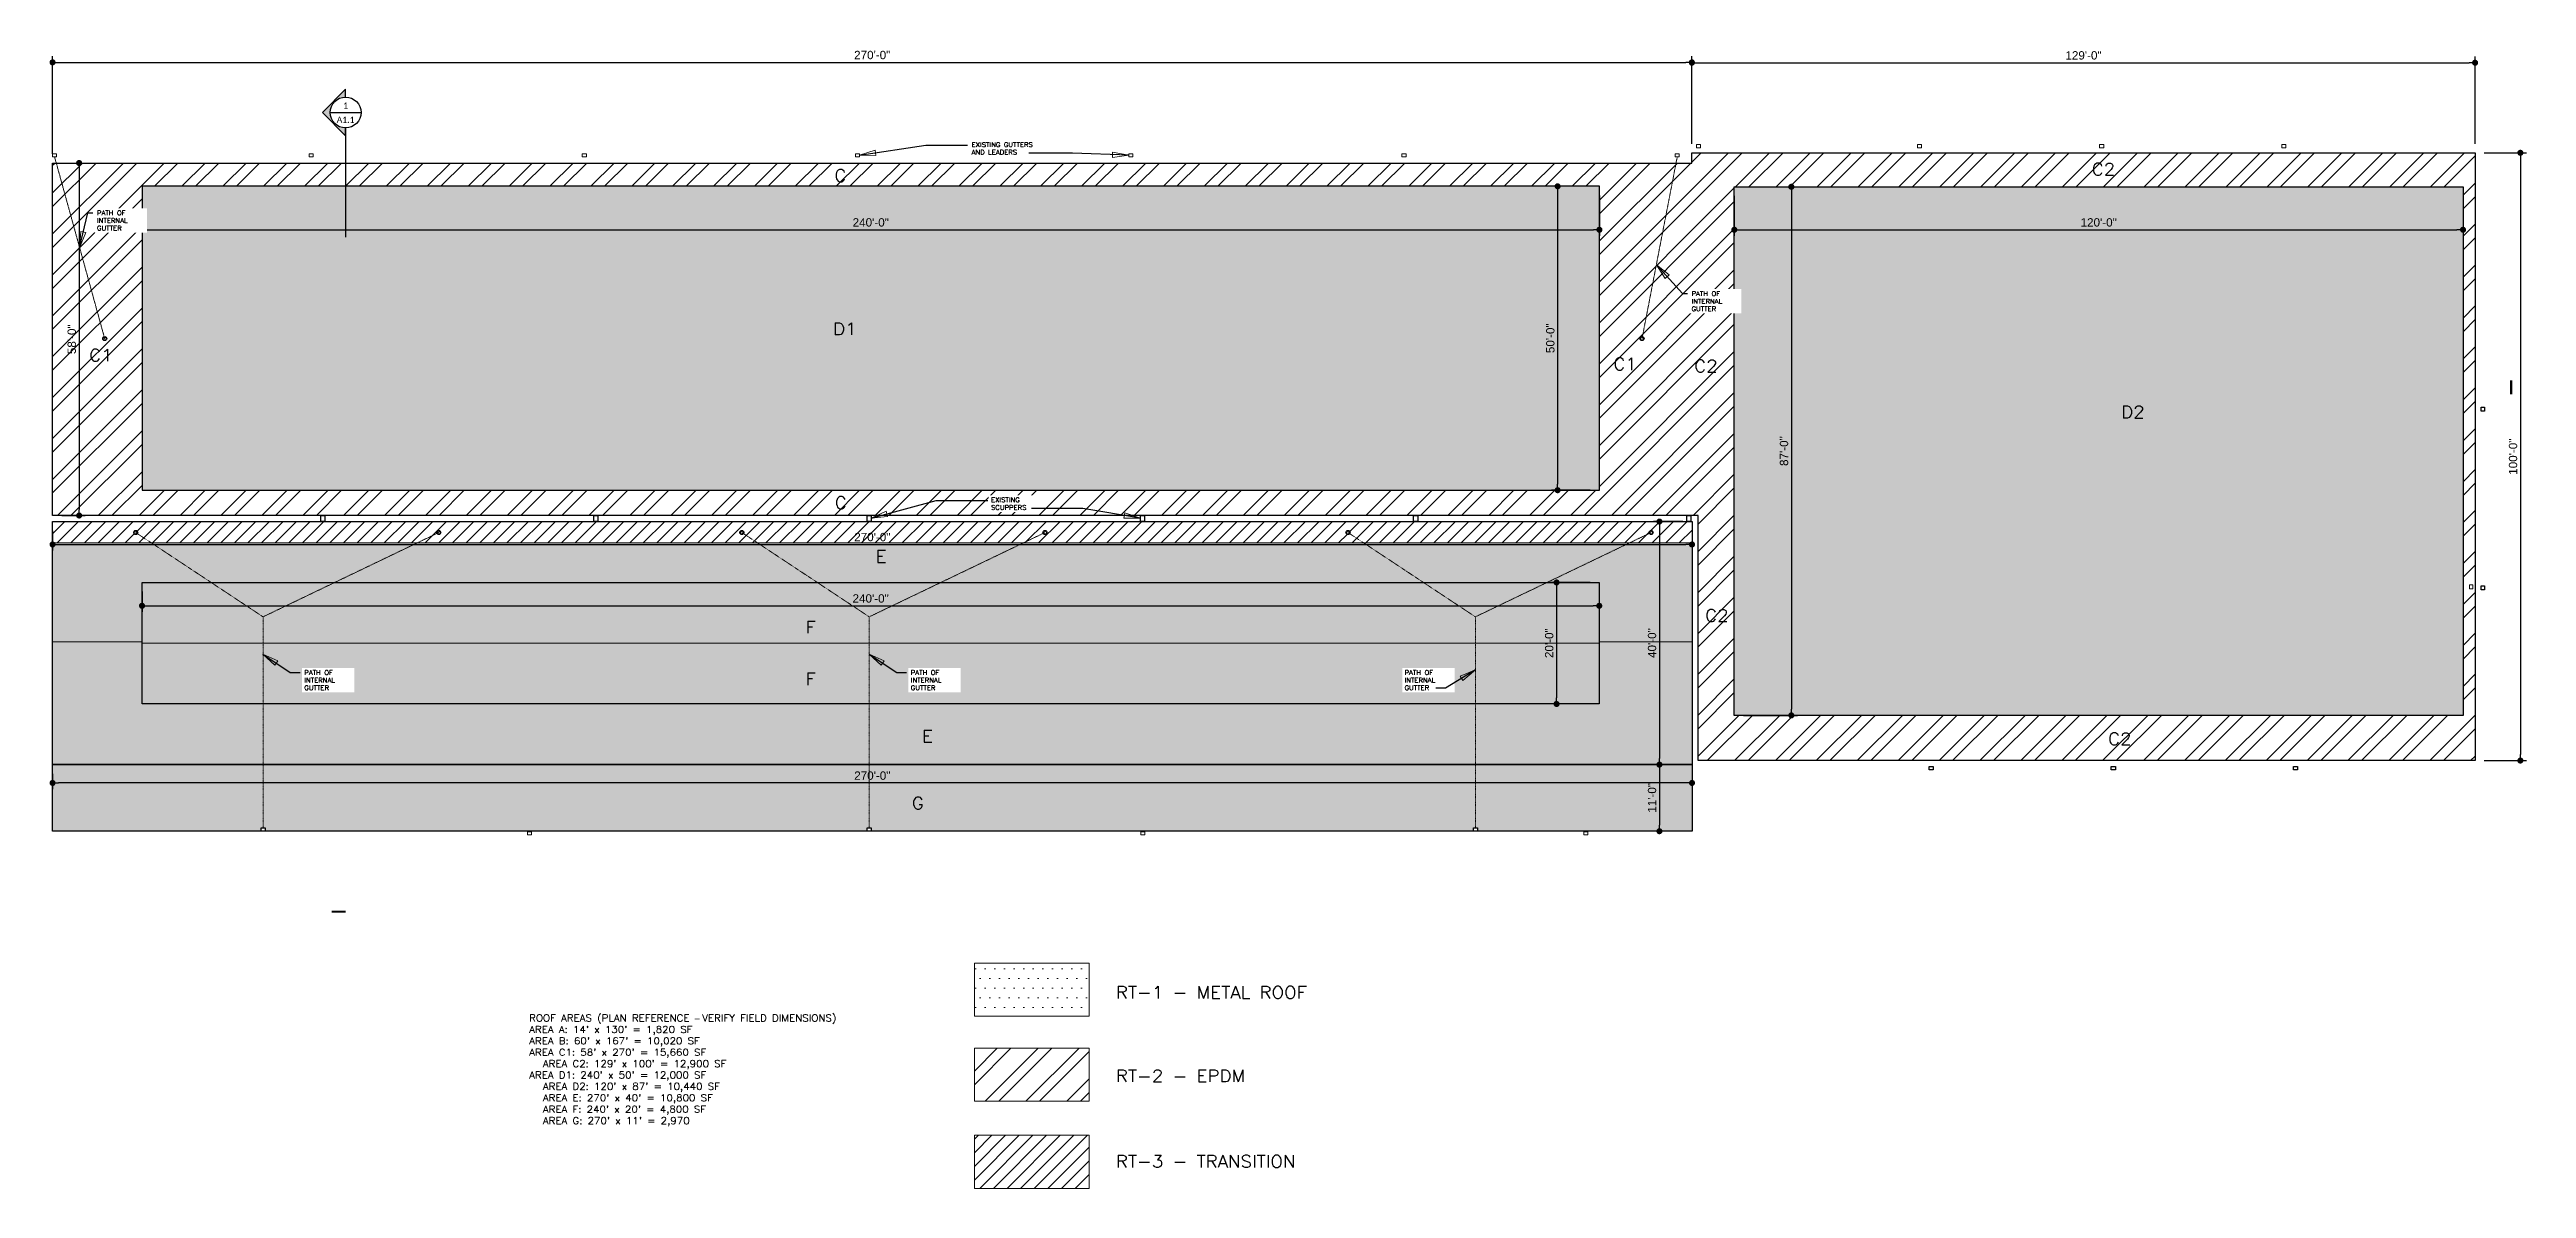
# Model space of a CAD drawing. Header units: inches. Extents: x -33163 to 19162, y -8858 to 30669.
# Drawn here: x 1675 to 6570, y 3110 to 5359 of the extents above; entities that cross this region are included whole.
import ezdxf
from ezdxf.enums import TextEntityAlignment as Align

# ---------------------------------------------------------------- set-up
doc = ezdxf.new("R2010")
doc.units = ezdxf.units.IN
doc.linetypes.add('HIDDEN4', pattern=[0.09375, 0.0625, -0.03125])
doc.layers.get('0').update_dxf_attribs({"color": 9, "lineweight": 0})
doc.layers.get('Defpoints').update_dxf_attribs({"color": 254})
for name, color, linetype, lineweight in [('A-ANNO-DIMS-16', 12, 'Continuous', 9), ('A-ANNO-NOTE-08', 12, 'Continuous', 9), ('A-ROOF-BELOW', 251, 'Continuous', 5), ('A-ROOF-EXIST', 7, 'Continuous', 30), ('A-ROOF-GLAZ-EXIST', 251, 'Continuous', 5)]:
    doc.layers.add(name, color=color, linetype=linetype, lineweight=lineweight)
for name, color, linetype in [('A-ANNO-NOTE-96', 12, 'Continuous'), ('A-ANNO-SYMB-16', 12, 'Continuous'), ('A-LEGN', 12, 'Continuous')]:
    doc.layers.add(name, color=color, linetype=linetype)
doc.styles.add('PDF Calibri', font='calibri.ttf')
doc.styles.add('ROMANS', font='romans.shx', dxfattribs={"width": 1.1})
doc.styles.get("Standard").update_dxf_attribs({"font": 'arial.ttf'})
doc.styles.add('TXT-STD-1-4', font='romans.shx', dxfattribs={"width": 0.8, "height": 4.5})
doc.dimstyles.new('APED Standard', dxfattribs={"dimtxt": 16.5, "dimasz": 12, "dimexe": 12, "dimexo": 18, "dimgap": 6, "dimtad": 1, "dimdec": 4, "dimzin": 3, "dimdsep": 46, "dimlunit": 4, "dimtxsty": 'Standard', "dimblk": 'DOT', "dimcen": 12, "dimclrd": 1, "dimclre": 1, "dimclrt": 3, "dimadec": 0, "dimazin": 0, "dimtfac": 12, "dimtdec": 4, "dimtmove": 1, "dimatfit": 2, "dimfxl": 1, "dimfrac": 2, "dimtolj": 1, "dimtzin": 0, "dimlwd": 25, "dimarcsym": 0})
doc.dimstyles.new('Dim 16', dxfattribs={"dimscale": 16, "dimtxt": 0.09375, "dimasz": 0.0625, "dimexe": 0.0625, "dimexo": 0.0625, "dimgap": 0.09375, "dimtad": 1, "dimdec": 4, "dimzin": 3, "dimdsep": 46, "dimlunit": 4, "dimtxsty": 'ROMANS', "dimblk1": 'ARCHTICK', "dimblk2": 'ARCHTICK', "dimsah": 1, "dimcen": 0.0625, "dimdle": 0.0625, "dimclrd": 2, "dimclre": 2, "dimclrt": 3, "dimaunit": 1, "dimazin": 0, "dimtm": 1e-09, "dimtfac": 1, "dimtdec": 4, "dimtmove": 2, "dimatfit": 3, "dimldrblk": 'CLOSEDBLANK', "dimfxl": 1, "dimtolj": 1, "dimtzin": 3, "dimarcsym": 0})

msp = doc.modelspace()

# ---------------------------------------------------------------- texts
at = {"layer": 'A-LEGN', "insert": (2623.12633, 3452.81801), "char_height": 13.5, "width": 712.0896136, "attachment_point": 1, "style": 'ROMANS'}
msp.add_mtext("\\pxi-2,l2,t2;ROOF AREAS (PLAN REFERENCE {\\fMS PGothic|b0|i0|c0|p34;– }VERIFY FIELD DIMENSIONS)^JAREA A: 14' x 130' = 1,820 SF^JAREA B: 60' x 167' = 10,020 SF^JAREA C1: 58' x 270' = 15,660 SF\\P^IAREA C2: 129' x 100' = 12,900 SF^JAREA D1: 240' x 50' = 12,000 SF\\P^IAREA D2: 120' x 87' = 10,440 SF\\P^IAREA E: 270' x 40' = 10,800 SF\\P^IAREA F: 240' x 20' = 4,800 SF\\P^IAREA G: 270' x 11' = 2,970", dxfattribs=at)
at = {"layer": 'A-ROOF-EXIST', "char_height": 24, "attachment_point": 1, "style": 'ROMANS'}
for s, insert, width in [('C', (3226.17565, 5121.95204), 47.4800538), ('C2', (5711.19087, 5134.54185), 47.4800538), ('D1', (3223.6775, 4819.25838), 47.4800538), ('C1', (1753.50775, 4767.22292), 47.4800538), ('C1', (4765.70434, 4749.89295), 47.4800538), ('C2', (4925.64765, 4745.8341), 47.4800538), ('D2', (5769.41984, 4655.1466), 47.4800538), ('C', (3227.0605, 4475.84836), 47.4800538), ('E', (3307.80164, 4369.95569), 47.4800538), ('F', (3169.26314, 4230.19155), 47.4800538), ('C2', (4947.11574, 4253.10861), 47.4800538), ('F', (3169.26314, 4127.8363), 47.4800538), ('E', (3399.49726, 4014.71023), 47.4800538), ('C2', (5743.49729, 4009.37853), 47.4800538), ('G', (3379.46773, 3882.62027), 47.4800538), ('RT-1 - METAL ROOF', (3782.50209, 3508.72939), 449.0004836), ('RT-2 - EPDM', (3782.50209, 3343.79765), 357.4737789), ('RT-3 - TRANSITION ', (3782.50209, 3174.93005), 413.620108)]:
    msp.add_mtext(s, dxfattribs=dict(at, insert=insert, width=width))

# ---------------------------------------------------------------- blocks, each defined once
blk = doc.blocks.new('A$C1D3A682B')
blk.add_hatch(color=256).paths.add_polyline_path([(54, 27), (45, 27, -1), (9, 27), (0, 27), (27, 0)])
for p, q in [((0, 27), (9, 27)), ((27, 0), (0, 27)), ((54, 27), (27, 0)), ((45, 27), (54, 27))]:
    blk.add_line(p, q)
blk = doc.blocks.new('SYM-DETAIL')
blk.add_line((-15, 0), (15, 0))
blk.add_circle((0, 0), 15)
at = {"style": 'TXT-STD-1-4', "width": 0.8}
for tag, p in [('DETAIL', (0, 6.7)), ('SHEET', (0, -7.1))]:
    blk.add_attdef(tag, text='', height=6, dxfattribs=at).set_placement(p, align=Align.MIDDLE)
blk = doc.blocks.new('_Dot')
at = {"color": 0, "linetype": 'ByBlock', "lineweight": -2}
blk.add_line((-0.5, 0), (-1, 0), dxfattribs=at)
at = {"color": 0, "linetype": 'ByBlock', "const_width": 0.5}
blk.add_lwpolyline([(-0.25, 0, 1), (0.25, 0, 1)], format="xyb", close=True, dxfattribs=at)
blk = doc.blocks.new('*D275')
at = {"layer": 'A-ANNO-DIMS-16', "lineweight": -2, "transparency": 16777216}
for p, q in [((1858, 5070.8), (1858, 4991)), ((4738.3, 5070.8), (4738.3, 4991))]:
    blk.add_line(p, q, dxfattribs=at)
at = {"layer": 'A-ANNO-DIMS-16', "lineweight": 25, "transparency": 16777216}
blk.add_line((1870, 5003), (4726.3, 5003), dxfattribs=at)
at = {"layer": 'Defpoints', "color": 0, "transparency": 16777216}
for p in [(1858, 5088.8), (4738.3, 5088.8), (4738.3, 5003)]:
    blk.add_point(p, dxfattribs=at)
at = {"layer": 'A-ANNO-DIMS-16', "lineweight": 25, "transparency": 16777216, "xscale": 12, "yscale": 12, "zscale": 12, "rotation": 180}
blk.add_blockref('_Dot', (1858, 5003), dxfattribs=at)
at = {"layer": 'A-ANNO-DIMS-16', "lineweight": 25, "transparency": 16777216, "xscale": 12, "yscale": 12, "zscale": 12}
blk.add_blockref('_Dot', (4738.3, 5003), dxfattribs=at)
at = {"layer": 'A-ANNO-DIMS-16', "transparency": 16777216, "insert": (3298.2, 5017.4), "char_height": 16.5, "attachment_point": 5}
blk.add_mtext('\\A1;240\'-0"', dxfattribs=at)
blk = doc.blocks.new('*D276')
at = {"layer": 'A-ANNO-DIMS-16', "lineweight": -2, "transparency": 16777216}
for p, q in [((4720.3, 5088.8), (4643.7, 5088.8)), ((4720.3, 4488.6), (4643.7, 4488.6))]:
    blk.add_line(p, q, dxfattribs=at)
at = {"layer": 'A-ANNO-DIMS-16', "lineweight": 25, "transparency": 16777216}
blk.add_line((4655.7, 5076.8), (4655.7, 4500.6), dxfattribs=at)
at = {"layer": 'Defpoints', "color": 0, "transparency": 16777216}
for p in [(4738.3, 5088.8), (4655.7, 4488.6), (4738.3, 4488.6)]:
    blk.add_point(p, dxfattribs=at)
at = {"layer": 'A-ANNO-DIMS-16', "lineweight": 25, "transparency": 16777216, "xscale": 12, "yscale": 12, "zscale": 12}
for p, rotation in [((4655.7, 5088.8), 90), ((4655.7, 4488.6), 270)]:
    blk.add_blockref('_Dot', p, dxfattribs=dict(at, rotation=rotation))
at = {"layer": 'A-ANNO-DIMS-16', "transparency": 16777216, "insert": (4641.3, 4788.7), "char_height": 16.5, "attachment_point": 5, "rotation": 90}
blk.add_mtext('\\A1;50\'-0"', dxfattribs=at)
blk = doc.blocks.new('*D277')
at = {"layer": 'A-ANNO-DIMS-16', "lineweight": -2, "transparency": 16777216}
for p, q in [((5004.9, 5069.8), (5004.9, 4991)), ((6445.1, 5069.8), (6445.1, 4991))]:
    blk.add_line(p, q, dxfattribs=at)
at = {"layer": 'A-ANNO-DIMS-16', "lineweight": 25, "transparency": 16777216}
blk.add_line((5016.9, 5003), (6433.1, 5003), dxfattribs=at)
at = {"layer": 'Defpoints', "color": 0, "transparency": 16777216}
for p in [(5004.9, 5087.8), (6445.1, 5087.8), (6445.1, 5003)]:
    blk.add_point(p, dxfattribs=at)
at = {"layer": 'A-ANNO-DIMS-16', "lineweight": 25, "transparency": 16777216, "xscale": 12, "yscale": 12, "zscale": 12, "rotation": 180}
blk.add_blockref('_Dot', (5004.9, 5003), dxfattribs=at)
at = {"layer": 'A-ANNO-DIMS-16', "lineweight": 25, "transparency": 16777216, "xscale": 12, "yscale": 12, "zscale": 12}
blk.add_blockref('_Dot', (6445.1, 5003), dxfattribs=at)
at = {"layer": 'A-ANNO-DIMS-16', "transparency": 16777216, "insert": (5725, 5017.4), "char_height": 16.5, "attachment_point": 5}
blk.add_mtext('\\A1;120\'-0"', dxfattribs=at)
blk = doc.blocks.new('*D278')
at = {"layer": 'A-ANNO-DIMS-16', "lineweight": -2, "transparency": 16777216}
for p, q in [((5022.9, 5087.8), (5129.6, 5087.8)), ((5022.9, 4043.8), (5129.6, 4043.8))]:
    blk.add_line(p, q, dxfattribs=at)
at = {"layer": 'A-ANNO-DIMS-16', "lineweight": 25, "transparency": 16777216}
blk.add_line((5117.6, 5075.8), (5117.6, 4055.8), dxfattribs=at)
at = {"layer": 'Defpoints', "color": 0, "transparency": 16777216}
for p in [(5004.9, 5087.8), (5004.9, 4043.8), (5117.6, 4043.8)]:
    blk.add_point(p, dxfattribs=at)
at = {"layer": 'A-ANNO-DIMS-16', "lineweight": 25, "transparency": 16777216, "xscale": 12, "yscale": 12, "zscale": 12}
for p, rotation in [((5117.6, 5087.8), 90), ((5117.6, 4043.8), 270)]:
    blk.add_blockref('_Dot', p, dxfattribs=dict(at, rotation=rotation))
at = {"layer": 'A-ANNO-DIMS-16', "transparency": 16777216, "insert": (5103.2, 4565.8), "char_height": 16.5, "attachment_point": 5, "rotation": 90}
blk.add_mtext('\\A1;87\'-0"', dxfattribs=at)
blk = doc.blocks.new('*D279')
at = {"layer": 'A-ANNO-DIMS-16', "lineweight": -2, "transparency": 16777216}
for p, q in [((1681.2, 4408.6), (1681.2, 4369.4)), ((4921.3, 4408.6), (4921.3, 4369.4))]:
    blk.add_line(p, q, dxfattribs=at)
at = {"layer": 'A-ANNO-DIMS-16', "lineweight": 25, "transparency": 16777216}
blk.add_line((1693.2, 4381.4), (4909.3, 4381.4), dxfattribs=at)
at = {"layer": 'Defpoints', "color": 0, "transparency": 16777216}
for p in [(1681.2, 4426.6), (4921.3, 4426.6), (4921.3, 4381.4)]:
    blk.add_point(p, dxfattribs=at)
at = {"layer": 'A-ANNO-DIMS-16', "lineweight": 25, "transparency": 16777216, "xscale": 12, "yscale": 12, "zscale": 12, "rotation": 180}
blk.add_blockref('_Dot', (1681.2, 4381.4), dxfattribs=at)
at = {"layer": 'A-ANNO-DIMS-16', "lineweight": 25, "transparency": 16777216, "xscale": 12, "yscale": 12, "zscale": 12}
blk.add_blockref('_Dot', (4921.3, 4381.4), dxfattribs=at)
at = {"layer": 'A-ANNO-DIMS-16', "transparency": 16777216, "insert": (3301.3, 4395.9), "char_height": 16.5, "attachment_point": 5}
blk.add_mtext('\\A1;270\'-0"', dxfattribs=at)
blk = doc.blocks.new('*D280')
at = {"layer": 'A-ANNO-DIMS-16', "lineweight": -2, "transparency": 16777216}
for p, q in [((4903.3, 4426.6), (4844.9, 4426.6)), ((4903.3, 3946.6), (4844.9, 3946.6))]:
    blk.add_line(p, q, dxfattribs=at)
at = {"layer": 'A-ANNO-DIMS-16', "lineweight": 25, "transparency": 16777216}
blk.add_line((4856.9, 4414.6), (4856.9, 3958.6), dxfattribs=at)
at = {"layer": 'Defpoints', "color": 0, "transparency": 16777216}
for p in [(4921.3, 4426.6), (4856.9, 3946.6), (4921.3, 3946.6)]:
    blk.add_point(p, dxfattribs=at)
at = {"layer": 'A-ANNO-DIMS-16', "lineweight": 25, "transparency": 16777216, "xscale": 12, "yscale": 12, "zscale": 12}
for p, rotation in [((4856.9, 4426.6), 90), ((4856.9, 3946.6), 270)]:
    blk.add_blockref('_Dot', p, dxfattribs=dict(at, rotation=rotation))
at = {"layer": 'A-ANNO-DIMS-16', "transparency": 16777216, "insert": (4842.4, 4186.6), "char_height": 16.5, "attachment_point": 5, "rotation": 90}
blk.add_mtext('\\A1;40\'-0"', dxfattribs=at)
blk = doc.blocks.new('*D281')
at = {"layer": 'A-ANNO-DIMS-16', "lineweight": -2, "transparency": 16777216}
for p, q in [((4720, 4306.4), (4641.6, 4306.4)), ((4720, 4066.4), (4641.6, 4066.4))]:
    blk.add_line(p, q, dxfattribs=at)
at = {"layer": 'A-ANNO-DIMS-16', "lineweight": 25, "transparency": 16777216}
blk.add_line((4653.6, 4294.4), (4653.6, 4078.4), dxfattribs=at)
at = {"layer": 'Defpoints', "color": 0, "transparency": 16777216}
for p in [(4738, 4306.4), (4653.6, 4066.4), (4738, 4066.4)]:
    blk.add_point(p, dxfattribs=at)
at = {"layer": 'A-ANNO-DIMS-16', "lineweight": 25, "transparency": 16777216, "xscale": 12, "yscale": 12, "zscale": 12}
for p, rotation in [((4653.6, 4306.4), 90), ((4653.6, 4066.4), 270)]:
    blk.add_blockref('_Dot', p, dxfattribs=dict(at, rotation=rotation))
at = {"layer": 'A-ANNO-DIMS-16', "transparency": 16777216, "insert": (4639.1, 4186.4), "char_height": 16.5, "attachment_point": 5, "rotation": 90}
blk.add_mtext('\\A1;20\'-0"', dxfattribs=at)
blk = doc.blocks.new('*D282')
at = {"layer": 'A-ANNO-DIMS-16', "lineweight": -2, "transparency": 16777216}
for p, q in [((1858, 4288.4), (1858, 4248.3)), ((4738, 4288.4), (4738, 4248.3))]:
    blk.add_line(p, q, dxfattribs=at)
at = {"layer": 'A-ANNO-DIMS-16', "lineweight": 25, "transparency": 16777216}
blk.add_line((1870, 4260.3), (4726, 4260.3), dxfattribs=at)
at = {"layer": 'Defpoints', "color": 0, "transparency": 16777216}
for p in [(1858, 4306.4), (4738, 4306.4), (4738, 4260.3)]:
    blk.add_point(p, dxfattribs=at)
at = {"layer": 'A-ANNO-DIMS-16', "lineweight": 25, "transparency": 16777216, "xscale": 12, "yscale": 12, "zscale": 12, "rotation": 180}
blk.add_blockref('_Dot', (1858, 4260.3), dxfattribs=at)
at = {"layer": 'A-ANNO-DIMS-16', "lineweight": 25, "transparency": 16777216, "xscale": 12, "yscale": 12, "zscale": 12}
blk.add_blockref('_Dot', (4738, 4260.3), dxfattribs=at)
at = {"layer": 'A-ANNO-DIMS-16', "transparency": 16777216, "insert": (3298, 4274.7), "char_height": 16.5, "attachment_point": 5}
blk.add_mtext('\\A1;240\'-0"', dxfattribs=at)
blk = doc.blocks.new('*D283')
at = {"layer": 'A-ANNO-DIMS-16', "lineweight": -2, "transparency": 16777216}
for p, q in [((4903.3, 3946.6), (4844.9, 3946.6)), ((4903.3, 3815.1), (4844.9, 3815.1))]:
    blk.add_line(p, q, dxfattribs=at)
at = {"layer": 'A-ANNO-DIMS-16', "lineweight": 25, "transparency": 16777216}
blk.add_line((4856.9, 3934.6), (4856.9, 3827.1), dxfattribs=at)
at = {"layer": 'Defpoints', "color": 0, "transparency": 16777216}
for p in [(4921.3, 3946.6), (4856.9, 3815.1), (4921.3, 3815.1)]:
    blk.add_point(p, dxfattribs=at)
at = {"layer": 'A-ANNO-DIMS-16', "lineweight": 25, "transparency": 16777216, "xscale": 12, "yscale": 12, "zscale": 12}
for p, rotation in [((4856.9, 3946.6), 90), ((4856.9, 3815.1), 270)]:
    blk.add_blockref('_Dot', p, dxfattribs=dict(at, rotation=rotation))
at = {"layer": 'A-ANNO-DIMS-16', "transparency": 16777216, "insert": (4842.4, 3880.9), "char_height": 16.5, "attachment_point": 5, "rotation": 90}
blk.add_mtext('\\A1;11\'-0"', dxfattribs=at)
blk = doc.blocks.new('*D284')
at = {"layer": 'A-ANNO-DIMS-16', "lineweight": -2, "transparency": 16777216}
for p, q in [((1681.2, 3928.6), (1681.2, 3898.4)), ((4921.3, 3928.6), (4921.3, 3898.4))]:
    blk.add_line(p, q, dxfattribs=at)
at = {"layer": 'A-ANNO-DIMS-16', "lineweight": 25, "transparency": 16777216}
blk.add_line((4909.3, 3910.4), (1693.2, 3910.4), dxfattribs=at)
at = {"layer": 'Defpoints', "color": 0, "transparency": 16777216}
for p in [(1681.2, 3946.6), (4921.3, 3946.6), (1681.2, 3910.4)]:
    blk.add_point(p, dxfattribs=at)
at = {"layer": 'A-ANNO-DIMS-16', "lineweight": 25, "transparency": 16777216, "xscale": 12, "yscale": 12, "zscale": 12, "rotation": 180}
blk.add_blockref('_Dot', (1681.2, 3910.4), dxfattribs=at)
at = {"layer": 'A-ANNO-DIMS-16', "lineweight": 25, "transparency": 16777216, "xscale": 12, "yscale": 12, "zscale": 12}
blk.add_blockref('_Dot', (4921.3, 3910.4), dxfattribs=at)
at = {"layer": 'A-ANNO-DIMS-16', "transparency": 16777216, "insert": (3301.3, 3924.8), "char_height": 16.5, "attachment_point": 5}
blk.add_mtext('\\A1;270\'-0"', dxfattribs=at)
blk = doc.blocks.new('*D285')
at = {"layer": 'A-ANNO-DIMS-16', "lineweight": -2, "transparency": 16777216}
for p, q in [((1699.2, 5134.8), (1745.7, 5134.8)), ((1699.2, 4438.6), (1745.7, 4438.6))]:
    blk.add_line(p, q, dxfattribs=at)
at = {"layer": 'A-ANNO-DIMS-16', "lineweight": 25, "transparency": 16777216}
blk.add_line((1733.7, 5122.8), (1733.7, 4450.6), dxfattribs=at)
at = {"layer": 'Defpoints', "color": 0, "transparency": 16777216}
for p in [(1681.2, 5134.8), (1681.2, 4438.6), (1733.7, 4438.6)]:
    blk.add_point(p, dxfattribs=at)
at = {"layer": 'A-ANNO-DIMS-16', "lineweight": 25, "transparency": 16777216, "xscale": 12, "yscale": 12, "zscale": 12}
for p, rotation in [((1733.7, 5134.8), 90), ((1733.7, 4438.6), 270)]:
    blk.add_blockref('_Dot', p, dxfattribs=dict(at, rotation=rotation))
at = {"layer": 'A-ANNO-DIMS-16', "transparency": 16777216, "insert": (1719.2, 4786.7), "char_height": 16.5, "attachment_point": 5, "rotation": 90}
blk.add_mtext('\\A1;58\'-0"', dxfattribs=at)
blk = doc.blocks.new('*D286')
at = {"layer": 'A-ANNO-DIMS-16', "lineweight": -2, "transparency": 16777216}
for p, q in [((1681.2, 5152.8), (1681.2, 5345.6)), ((4921, 5173), (4921, 5345.6))]:
    blk.add_line(p, q, dxfattribs=at)
at = {"layer": 'A-ANNO-DIMS-16', "lineweight": 25, "transparency": 16777216}
blk.add_line((1693.2, 5333.6), (4909, 5333.6), dxfattribs=at)
at = {"layer": 'Defpoints', "color": 0, "transparency": 16777216}
for p in [(4921, 5333.6), (4921, 5155), (1681.2, 5134.8)]:
    blk.add_point(p, dxfattribs=at)
at = {"layer": 'A-ANNO-DIMS-16', "lineweight": 25, "transparency": 16777216, "xscale": 12, "yscale": 12, "zscale": 12, "rotation": 180}
blk.add_blockref('_Dot', (1681.2, 5333.6), dxfattribs=at)
at = {"layer": 'A-ANNO-DIMS-16', "lineweight": 25, "transparency": 16777216, "xscale": 12, "yscale": 12, "zscale": 12}
blk.add_blockref('_Dot', (4921, 5333.6), dxfattribs=at)
at = {"layer": 'A-ANNO-DIMS-16', "transparency": 16777216, "insert": (3301.1, 5348), "char_height": 16.5, "attachment_point": 5}
blk.add_mtext('\\A1;270\'-0"', dxfattribs=at)
blk = doc.blocks.new('*D287')
at = {"layer": 'A-ANNO-DIMS-16', "lineweight": -2, "transparency": 16777216}
for p, q in [((4921, 5173), (4921, 5344.9)), ((6468.9, 5173), (6468.9, 5344.9))]:
    blk.add_line(p, q, dxfattribs=at)
at = {"layer": 'A-ANNO-DIMS-16', "lineweight": 25, "transparency": 16777216}
blk.add_line((4933, 5332.9), (6456.9, 5332.9), dxfattribs=at)
at = {"layer": 'Defpoints', "color": 0, "transparency": 16777216}
for p in [(6468.9, 5332.9), (4921, 5155), (6468.9, 5155)]:
    blk.add_point(p, dxfattribs=at)
at = {"layer": 'A-ANNO-DIMS-16', "lineweight": 25, "transparency": 16777216, "xscale": 12, "yscale": 12, "zscale": 12, "rotation": 180}
blk.add_blockref('_Dot', (4921, 5332.9), dxfattribs=at)
at = {"layer": 'A-ANNO-DIMS-16', "lineweight": 25, "transparency": 16777216, "xscale": 12, "yscale": 12, "zscale": 12}
blk.add_blockref('_Dot', (6468.9, 5332.9), dxfattribs=at)
at = {"layer": 'A-ANNO-DIMS-16', "transparency": 16777216, "insert": (5695, 5347.3), "char_height": 16.5, "attachment_point": 5}
blk.add_mtext('\\A1;129\'-0"', dxfattribs=at)
blk = doc.blocks.new('*D288')
at = {"layer": 'A-ANNO-DIMS-16', "lineweight": -2, "transparency": 16777216}
for p, q in [((6486.9, 5155), (6570.4, 5155)), ((6486.9, 3954.6), (6570.4, 3954.6))]:
    blk.add_line(p, q, dxfattribs=at)
at = {"layer": 'A-ANNO-DIMS-16', "lineweight": 25, "transparency": 16777216}
blk.add_line((6558.4, 5143), (6558.4, 3966.6), dxfattribs=at)
at = {"layer": 'Defpoints', "color": 0, "transparency": 16777216}
for p in [(6468.9, 5155), (6468.9, 3954.6), (6558.4, 3954.6)]:
    blk.add_point(p, dxfattribs=at)
at = {"layer": 'A-ANNO-DIMS-16', "lineweight": 25, "transparency": 16777216, "xscale": 12, "yscale": 12, "zscale": 12}
for p, rotation in [((6558.4, 5155), 90), ((6558.4, 3954.6), 270)]:
    blk.add_blockref('_Dot', p, dxfattribs=dict(at, rotation=rotation))
at = {"layer": 'A-ANNO-DIMS-16', "transparency": 16777216, "insert": (6544, 4554.8), "char_height": 16.5, "attachment_point": 5, "rotation": 90}
blk.add_mtext('\\A1;100\'-0"', dxfattribs=at)
blk = doc.blocks.new('_ArchTick')
at = {"color": 0, "linetype": 'ByBlock', "const_width": 0.15}
blk.add_lwpolyline([(-0.5, -0.5), (0.5, 0.5)], dxfattribs=at)

# ---------------------------------------------------------------- dimensions: what is measured, and where the dimension line sits
at = {"layer": 'A-ANNO-DIMS-16'}
for base, p1, p2, picture, middle in [((4921.00451, 5333.60516), (1681.2277, 5134.79878), (4921.00451, 5155.01336), '*D286', (3301.1161, 5348.02962)), ((6468.92892, 5332.85516), (4921.00451, 5155.01336), (6468.92892, 5155.01336), '*D287', (5694.96671, 5347.27962)), ((4738.32899, 5002.96958), (1858.00451, 5088.79878), (4738.32899, 5088.79878), '*D275', (3298.16675, 5017.39403)), ((6445.06195, 5002.96958), (5004.89971, 5087.79878), (6445.06195, 5087.79878), '*D277', (5724.98083, 5017.39403)), ((4921.29042, 4381.43252), (1681.2277, 4426.5966), (4921.29042, 4426.5966), '*D279', (3301.25906, 4395.85698)), ((4737.95079, 4260.32301), (1858.00451, 4306.44428), (4737.95079, 4306.44428), '*D282', (3297.97765, 4274.74746)), ((1681.2277, 3910.37301), (4921.29042, 3946.64905), (1681.2277, 3946.64905), '*D284', (3301.25906, 3924.79746))]:
    dim = msp.add_linear_dim(base=base, p1=p1, p2=p2, dimstyle='APED Standard', override={"dimrnd": 1, "dimclrd": 256, "dimclre": 256, "dimclrt": 256}, dxfattribs=at)
    dim.commit()
    dim.dimension.update_dxf_attribs({"geometry": picture, "text_midpoint": middle})
for base, p1, p2, picture, middle in [((1733.66728, 4438.5966), (1681.2277, 5134.79878), (1681.2277, 4438.5966), '*D285', (1719.24282, 4786.69769)), ((6558.43461, 3954.64905), (6468.92892, 5155.01336), (6468.92892, 3954.64905), '*D288', (6544.01016, 4554.8312)), ((4655.67947, 4488.5966), (4738.32899, 5088.79878), (4738.32899, 4488.5966), '*D276', (4641.25502, 4788.69769)), ((5117.58562, 4043.8466), (5004.89971, 5087.79878), (5004.89971, 4043.8466), '*D278', (5103.16116, 4565.82269)), ((4856.868895, 3946.64905), (4921.290418, 4426.596603), (4921.290418, 3946.64905), '*D280', (4842.444441, 4186.622827)), ((4653.56394, 4066.44428), (4737.95079, 4306.44428), (4737.95079, 4066.44428), '*D281', (4639.13949, 4186.44428)), ((4856.8689, 3815.11989), (4921.29042, 3946.64905), (4921.29042, 3815.11989), '*D283', (4842.44444, 3880.88447))]:
    dim = msp.add_linear_dim(base=base, p1=p1, p2=p2, angle=90, dimstyle='APED Standard', override={"dimrnd": 1, "dimclrd": 256, "dimclre": 256, "dimclrt": 256}, dxfattribs=at)
    dim.commit()
    dim.dimension.update_dxf_attribs({"geometry": picture, "text_midpoint": middle})

# ---------------------------------------------------------------- hatches: boundary and pattern name
at = {"layer": 'A-ANNO-NOTE-08'}
h = msp.add_hatch(dxfattribs=at)
h.set_pattern_fill('ANSI32', color=256, scale=6)
h.paths.add_polyline_path([(1858.00451, 5088.79878), (2260.34577, 5088.79878), (2260.34577, 5134.79878), (1681.2277, 5134.79878), (1681.2277, 4438.5966), (4933.29042, 4438.5966), (4933.29042, 3954.64905), (6468.92892, 3954.64905), (6468.92892, 4705.45802), (6445.06195, 4705.45802), (6445.06195, 4043.8466), (5004.89971, 4043.8466), (5004.89971, 5087.79878), (6445.06195, 5087.79878), (6445.06195, 4705.45802), (6468.92892, 4705.45802), (6468.92892, 5155.01336), (4921.00451, 5155.01336), (4921.00451, 5134.79878), (2260.34577, 5134.79878), (2260.34577, 5088.79878), (4738.32899, 5088.79878), (4738.32899, 4488.5966), (1858.00451, 4488.5966)])
h.paths.add_polyline_path([(4919.64765, 4715.8341), (4975.64765, 4715.8341), (4975.64765, 4751.8341), (4919.64765, 4751.8341)], flags=24)
h.paths.add_polyline_path([(5705.19087, 5104.54185), (5761.19087, 5104.54185), (5761.19087, 5140.54185), (5705.19087, 5140.54185)], flags=24)
h.paths.add_polyline_path([(5737.49729, 3979.37853), (5793.49729, 3979.37853), (5793.49729, 4015.37853), (5737.49729, 4015.37853)], flags=24)
h.paths.add_polyline_path([(4941.11574, 4223.10861), (4997.11574, 4223.10861), (4997.11574, 4259.10861), (4941.11574, 4259.10861)], flags=24)
h.paths.add_polyline_path([(3220.17565, 5091.95204), (3251.03279, 5091.95204), (3251.03279, 5127.95204), (3220.17565, 5127.95204)], flags=24)
h.paths.add_polyline_path([(3221.0605, 4445.84836), (3251.91764, 4445.84836), (3251.91764, 4481.84836), (3221.0605, 4481.84836)], flags=24)
h.paths.add_polyline_path([(4759.70434, 4719.89295), (4808.16148, 4719.89295), (4808.16148, 4755.89295), (4759.70434, 4755.89295)], flags=24)
h.paths.add_polyline_path([(1747.50775, 4737.22292), (1795.9649, 4737.22292), (1795.9649, 4773.22292), (1747.50775, 4773.22292)], flags=24)
h = msp.add_hatch(dxfattribs=at)
h.set_pattern_fill('DOTS', color=256, scale=12)
h.paths.add_polyline_path([(4738.32899, 5088.79878), (1858.00451, 5088.79878), (1858.00451, 4488.5966), (4738.32899, 4488.5966)])
h.paths.add_polyline_path([(6445.06195, 5087.79878), (5004.89971, 5087.79878), (5004.89971, 4043.8466), (6445.06195, 4043.8466)])
h.paths.add_polyline_path([(3217.6775, 4789.25838), (3264.8775, 4789.25838), (3264.8775, 4825.25838), (3217.6775, 4825.25838)], flags=24)
h.paths.add_polyline_path([(5763.41984, 4625.1466), (5818.1627, 4625.1466), (5818.1627, 4661.1466), (5763.41984, 4661.1466)], flags=24)
h = msp.add_hatch(dxfattribs=at)
h.set_pattern_fill('ANSI31', color=256, scale=6)
h.paths.add_polyline_path([(2448.53209, 4404.98706, -0.7981895263), (2440.89805, 4403.25167), (2401.42522, 4384.3276), (3074.72637, 4384.3276), (3046.84881, 4402.77205, -0.7434135484), (3039.4867, 4404.98706, -1.3451463214), (3046.84881, 4402.77205), (3074.72637, 4384.3276), (3599.39151, 4384.3276), (3638.86433, 4403.25167, -0.1122298127), (3638.46984, 4404.98706, -1), (3646.49837, 4404.98706, -0.7981895263), (3638.86433, 4403.25167), (3599.39151, 4384.3276), (4272.69266, 4384.3276), (4244.81509, 4402.77205, -0.7434135484), (4237.45298, 4404.98706, -1.3451463214), (4244.81509, 4402.77205), (4272.69266, 4384.3276), (4797.35779, 4384.3276), (4836.83062, 4403.25167, -0.1122298127), (4836.43612, 4404.98706, -1), (4844.46466, 4404.98706, -0.7981895263), (4836.83062, 4403.25167), (4797.35779, 4384.3276), (4921.29042, 4384.3276), (4921.29042, 4426.5966), (1681.2277, 4426.5966), (1681.2277, 4384.3276), (1876.76009, 4384.3276), (1848.88252, 4402.77205, -0.7434135484), (1841.52041, 4404.98706, -1.3451463214), (1848.88252, 4402.77205), (1876.76009, 4384.3276), (2401.42522, 4384.3276), (2440.89805, 4403.25167, -0.1122298127), (2440.50355, 4404.98706, -1)])
h = msp.add_hatch(dxfattribs=at)
h.set_pattern_fill('DOTS', color=256, scale=12)
h.paths.add_polyline_path([(3074.72637, 4384.3276), (2401.42522, 4384.3276), (2238.97205, 4306.44428), (3192.44188, 4306.44428)])
h.paths.add_polyline_path([(2401.42522, 4384.3276), (1876.76009, 4384.3276), (1994.47559, 4306.44428), (2238.97205, 4306.44428)])
h.paths.add_polyline_path([(1858.00451, 4306.44428), (1994.47559, 4306.44428), (1876.76009, 4384.3276), (1681.2277, 4384.3276), (1681.2277, 4189.12283), (1858.00451, 4189.12283)])
h.paths.add_polyline_path([(3599.39151, 4384.3276), (3074.72637, 4384.3276), (3192.44188, 4306.44428), (3436.93833, 4306.44428)])
h.paths.add_polyline_path([(4272.69266, 4384.3276), (3599.39151, 4384.3276), (3436.93833, 4306.44428), (4390.40816, 4306.44428)])
h.paths.add_polyline_path([(4797.35779, 4384.3276), (4272.69266, 4384.3276), (4390.40816, 4306.44428), (4634.90462, 4306.44428)])
h.paths.add_polyline_path([(4921.29042, 4384.3276), (4797.35779, 4384.3276), (4634.90462, 4306.44428), (4737.95079, 4306.44428), (4737.95079, 4189.12283), (4921.29042, 4189.12283)])
h.paths.add_polyline_path([(4921.29042, 4189.12283), (4737.95079, 4189.12283), (4737.95079, 4066.44428), (4493.13565, 4066.44428), (4493.13565, 3946.64905), (4921.29042, 3946.64905)])
h.paths.add_polyline_path([(4493.13565, 4066.44428), (3295.16936, 4066.44428), (3295.16936, 3946.64905), (4493.13565, 3946.64905)])
h.paths.add_polyline_path([(3295.16936, 4066.44428), (2097.20308, 4066.44428), (2097.20308, 3946.64905), (3295.16936, 3946.64905)])
h.paths.add_polyline_path([(2097.20308, 4066.44428), (1858.00451, 4066.44428), (1858.00451, 4189.12283), (1681.2277, 4189.12283), (1681.2277, 3946.64905), (2097.20308, 3946.64905)])
h.paths.add_polyline_path([(3301.80164, 4339.95569), (3330.1445, 4339.95569), (3330.1445, 4375.95569), (3301.80164, 4375.95569)], flags=24)
h.paths.add_polyline_path([(3393.49726, 3984.71023), (3421.84012, 3984.71023), (3421.84012, 4020.71023), (3393.49726, 4020.71023)], flags=24)
h = msp.add_hatch(dxfattribs=at)
h.set_pattern_fill('DOTS', color=256, scale=12)
h.paths.add_polyline_path([(2238.97205, 4306.44428), (1994.47559, 4306.44428), (2097.20308, 4238.47738)])
h.paths.add_polyline_path([(2097.20308, 4238.47738), (1994.47559, 4306.44428), (1858.00451, 4306.44428), (1858.00451, 4186.44428), (2097.20308, 4186.44428)])
h.paths.add_polyline_path([(2097.20308, 4186.44428), (1858.00451, 4186.44428), (1858.00451, 4066.44428), (2097.20308, 4066.44428)])
h.paths.add_polyline_path([(3295.16936, 4238.47738), (3192.44188, 4306.44428), (2238.97205, 4306.44428), (2097.20308, 4238.47738), (2097.20308, 4186.44428), (3295.16936, 4186.44428)])
h.paths.add_polyline_path([(3295.16936, 4186.44428), (2097.20308, 4186.44428), (2097.20308, 4066.44428), (3295.16936, 4066.44428)])
h.paths.add_polyline_path([(3436.93833, 4306.44428), (3192.44188, 4306.44428), (3295.16936, 4238.47738)])
h.paths.add_polyline_path([(4493.13565, 4238.47738), (4390.40816, 4306.44428), (3436.93833, 4306.44428), (3295.16936, 4238.47738), (3295.16936, 4186.44428), (4493.13565, 4186.44428)])
h.paths.add_polyline_path([(4493.13565, 4186.44428), (3295.16936, 4186.44428), (3295.16936, 4066.44428), (4493.13565, 4066.44428)])
h.paths.add_polyline_path([(4737.95079, 4186.44428), (4493.13565, 4186.44428), (4493.13565, 4066.44428), (4737.95079, 4066.44428)])
h.paths.add_polyline_path([(4737.95079, 4306.44428), (4634.90462, 4306.44428), (4493.13565, 4238.47738), (4493.13565, 4186.44428), (4737.95079, 4186.44428)])
h.paths.add_polyline_path([(4634.90462, 4306.44428), (4390.40816, 4306.44428), (4493.13565, 4238.47738)])
h.paths.add_polyline_path([(3163.26314, 4200.19155), (3191.606, 4200.19155), (3191.606, 4236.19155), (3163.26314, 4236.19155)], flags=24)
h.paths.add_polyline_path([(3163.26314, 4097.8363), (3191.606, 4097.8363), (3191.606, 4133.8363), (3163.26314, 4133.8363)], flags=24)
h.paths.add_polyline_path([(3375.04232, 4091.66941), (3444.59946, 4091.66941), (3444.59946, 4135.16941), (3375.04232, 4135.16941)], flags=24)
h = msp.add_hatch(dxfattribs=at)
h.set_pattern_fill('DOTS', color=256, scale=12)
h.paths.add_polyline_path([(4489.12138, 3815.11989), (4489.12138, 3821.49952), (4493.13565, 3821.49952), (4493.13565, 3946.64905), (3295.16936, 3946.64905), (3295.16936, 3821.49952), (3299.18363, 3821.49952), (3299.18363, 3815.11989)])
h.paths.add_polyline_path([(4493.13565, 3946.64905), (4493.13565, 3821.49952), (4497.14991, 3821.49952), (4497.14991, 3815.11989), (4921.29042, 3815.11989), (4921.29042, 3946.64905)])
h.paths.add_polyline_path([(2260.34577, 3946.64905), (2260.34577, 3815.11989), (3291.15509, 3815.11989), (3291.15509, 3821.49952), (3295.16936, 3821.49952), (3295.16936, 3946.64905)])
h.paths.add_polyline_path([(2260.34577, 3815.11989), (2260.34577, 3946.64905), (2097.20308, 3946.64905), (2097.20308, 3821.49952), (2101.21735, 3821.49952), (2101.21735, 3815.11989)])
h.paths.add_polyline_path([(2093.18881, 3815.11989), (2093.18881, 3821.49952), (2097.20308, 3821.49952), (2097.20308, 3946.64905), (1681.06536, 3946.64905), (1681.06536, 3815.11989)])
h.paths.add_polyline_path([(3373.46773, 3852.62027), (3404.32487, 3852.62027), (3404.32487, 3888.62027), (3373.46773, 3888.62027)], flags=24)
h = msp.add_hatch(dxfattribs=at)
h.set_pattern_fill('DOTS', color=256, scale=12)
h.paths.add_polyline_path([(3729.9673, 3554.68264), (3503.02378, 3554.68264), (3503.02378, 3449.69965), (3729.9673, 3449.69965)])
h = msp.add_hatch(dxfattribs=at)
h.set_pattern_fill('ANSI32', color=256, scale=6)
h.paths.add_polyline_path([(3729.9673, 3386.70992), (3503.02378, 3386.70992), (3503.02378, 3281.72693), (3729.9673, 3281.72693)])
h = msp.add_hatch(dxfattribs=at)
h.set_pattern_fill('ANSI31', color=256, scale=6)
h.paths.add_polyline_path([(3729.9673, 3214.53783), (3503.02378, 3214.53783), (3503.02378, 3109.55484), (3729.9673, 3109.55484)])

# ---------------------------------------------------------------- linework, layer by layer
msp.add_line((1681.2277, 4384.3276), (4921.29042, 4384.3276), dxfattribs=at)
for points in [[(3503.02378, 3554.68264), (3729.9673, 3554.68264), (3729.9673, 3449.69965), (3503.02378, 3449.69965)], [(3503.02378, 3386.70992), (3729.9673, 3386.70992), (3729.9673, 3281.72693), (3503.02378, 3281.72693)], [(3503.02378, 3214.53783), (3729.9673, 3214.53783), (3729.9673, 3109.55484), (3503.02378, 3109.55484)]]:
    msp.add_lwpolyline(points, close=True, dxfattribs=at)
at = {"layer": 'A-ANNO-SYMB-16'}
msp.add_line((2260.34577, 5204.0209), (2260.34577, 4988.12267), dxfattribs=at)
for points in [[(6540.21382, 4677.83884, 4.07299, 4.07299, 0), (6540.21382, 4705.45802, 0, 0, 0), (6199.71098, 4705.45802, 0, 0, 0)], [(2232.72658, 3656.28049, 4.07299, 4.07299, 0), (2260.34577, 3656.28049, 0, 0, 0), (2260.34577, 3987.78332, 0, 0, 0)]]:
    msp.add_lwpolyline(points, format="xyseb", dxfattribs=at)
at = {"layer": 'A-ROOF-BELOW', "linetype": 'HIDDEN4'}
for p, q in [((1784.24246, 4788.09971), (1685.24196, 5146.79878)), ((4822.53332, 4788.09971), (4892.09538, 5146.79878)), ((1845.53468, 4404.98706), (2097.20308, 4238.47738)), ((2097.20308, 4238.47738), (2444.51782, 4404.98706)), ((3043.50096, 4404.98706), (3295.16936, 4238.47738)), ((3295.16936, 4238.47738), (3642.48411, 4404.98706)), ((4241.46725, 4404.98706), (4493.13565, 4238.47738)), ((4493.13565, 4238.47738), (4840.45039, 4404.98706)), ((2097.20308, 3821.49952), (2097.20308, 4238.47738)), ((3295.16936, 3821.49952), (3295.16936, 4238.47738)), ((4493.13565, 3821.49952), (4493.13565, 4238.47738))]:
    msp.add_line(p, q, dxfattribs=at)
at = {"layer": 'A-ROOF-EXIST'}
for points in [[(1681.2277, 5134.79878), (4921.00451, 5134.79878), (4921.00451, 5155.01336), (6468.92892, 5155.01336), (6468.92892, 3954.64905), (4933.29042, 3954.64905), (4933.29042, 4438.5966), (1681.2277, 4438.5966)], [(1858.00451, 4488.5966), (4738.32899, 4488.5966), (4738.32899, 5088.79878), (1858.00451, 5088.79878)], [(5004.89971, 5087.79878), (6445.06195, 5087.79878), (6445.06195, 4043.8466), (5004.89971, 4043.8466)], [(4921.29042, 3946.64905), (1681.2277, 3946.64905), (1681.2277, 4426.5966), (4921.29042, 4426.5966)], [(4737.95079, 4066.44428), (1858.00451, 4066.44428), (1858.00451, 4306.44428), (4737.95079, 4306.44428)], [(4921.29042, 3815.11989), (1681.06536, 3815.11989), (1681.06536, 3946.64905), (4921.29042, 3946.64905)]]:
    msp.add_lwpolyline(points, close=True, dxfattribs=at)
at = {"layer": 'A-ROOF-EXIST', "lineweight": 0, "flags": 128}
for points in [[(1689.25623, 5153.17841), (1689.25623, 5146.79878), (1681.2277, 5146.79878), (1681.2277, 5153.17841)], [(2196.30744, 5153.17841), (2196.30744, 5146.79878), (2188.2789, 5146.79878), (2188.2789, 5153.17841)], [(2736.10965, 5153.17841), (2736.10965, 5146.79878), (2728.08111, 5146.79878), (2728.08111, 5153.17841)], [(3276.10346, 5153.17841), (3276.10346, 5146.79878), (3268.07492, 5146.79878), (3268.07492, 5153.17841)], [(3816.10346, 5153.17841), (3816.10346, 5146.79878), (3808.07492, 5146.79878), (3808.07492, 5153.17841)], [(4356.10346, 5153.17841), (4356.10346, 5146.79878), (4348.07492, 5146.79878), (4348.07492, 5153.17841)], [(4896.10965, 5153.17841), (4896.10965, 5146.79878), (4888.08111, 5146.79878), (4888.08111, 5153.17841)], [(4937.95569, 5171.39299), (4937.95569, 5165.01336), (4929.92715, 5165.01336), (4929.92715, 5171.39299)], [(5374.96881, 5171.39299), (5374.96881, 5165.01336), (5366.94027, 5165.01336), (5366.94027, 5171.39299)], [(5734.97042, 5171.39299), (5734.97042, 5165.01336), (5726.94188, 5165.01336), (5726.94188, 5171.39299)], [(6095.08462, 5171.39299), (6095.08462, 5165.01336), (6087.05609, 5165.01336), (6087.05609, 5171.39299)], [(6464.30855, 4293.78616), (6457.92892, 4293.78616), (6457.92892, 4301.8147), (6464.30855, 4301.8147)], [(2627.76829, 3814.11989), (2627.76829, 3807.74026), (2619.73975, 3807.74026), (2619.73975, 3814.11989)], [(3839.77376, 3814.11989), (3839.77376, 3807.74026), (3831.74523, 3807.74026), (3831.74523, 3814.11989)], [(4715.60721, 3814.11989), (4715.60721, 3807.74026), (4707.57867, 3807.74026), (4707.57867, 3814.11989)]]:
    msp.add_lwpolyline(points, close=True, dxfattribs=at)
at = {"layer": 'A-ROOF-EXIST', "flags": 128}
for points in [[(6487.30855, 4644.83027), (6480.92892, 4644.83027), (6480.92892, 4652.85881), (6487.30855, 4652.85881)], [(2219.30744, 4438.5966), (2219.30744, 4426.5966), (2211.2789, 4426.5966), (2211.2789, 4438.5966)], [(2759.10965, 4438.5966), (2759.10965, 4426.5966), (2751.08111, 4426.5966), (2751.08111, 4438.5966)], [(3299.10346, 4438.5966), (3299.10346, 4426.5966), (3291.07492, 4426.5966), (3291.07492, 4438.5966)], [(3839.10346, 4438.5966), (3839.10346, 4426.5966), (3831.07492, 4426.5966), (3831.07492, 4438.5966)], [(4379.10346, 4438.5966), (4379.10346, 4426.5966), (4371.07492, 4426.5966), (4371.07492, 4438.5966)], [(4919.10965, 4438.5966), (4919.10965, 4426.5966), (4911.08111, 4426.5966), (4911.08111, 4438.5966)], [(6487.30855, 4291.78616), (6480.92892, 4291.78616), (6480.92892, 4299.8147), (6487.30855, 4299.8147)], [(5397.96881, 3942.64905), (5397.96881, 3936.26942), (5389.94027, 3936.26942), (5389.94027, 3942.64905)], [(5757.97042, 3942.64905), (5757.97042, 3936.26942), (5749.94188, 3936.26942), (5749.94188, 3942.64905)], [(6118.08462, 3942.64905), (6118.08462, 3936.26942), (6110.05609, 3936.26942), (6110.05609, 3942.64905)], [(2101.21735, 3821.49952), (2101.21735, 3815.11989), (2093.18881, 3815.11989), (2093.18881, 3821.49952)], [(3299.18363, 3821.49952), (3299.18363, 3815.11989), (3291.15509, 3815.11989), (3291.15509, 3821.49952)], [(4497.14991, 3821.49952), (4497.14991, 3815.11989), (4489.12138, 3815.11989), (4489.12138, 3821.49952)]]:
    msp.add_lwpolyline(points, close=True, dxfattribs=at)
at = {"layer": 'A-ROOF-EXIST'}
for centre, radius in [((1784.24246, 4788.09971), 4.01427), ((1784.24246, 4788.09971), 3.18982), ((4822.53332, 4788.09971), 4.01427), ((4822.53332, 4788.09971), 3.18982), ((1845.53468, 4404.98706), 4.01427), ((1845.53468, 4404.98706), 3.18982), ((2444.51782, 4404.98706), 4.01427), ((2444.51782, 4404.98706), 3.18982), ((3043.50096, 4404.98706), 4.01427), ((3043.50096, 4404.98706), 3.18982), ((3642.48411, 4404.98706), 4.01427), ((3642.48411, 4404.98706), 3.18982), ((4241.46725, 4404.98706), 4.01427), ((4241.46725, 4404.98706), 3.18982), ((4840.45039, 4404.98706), 4.01427), ((4840.45039, 4404.98706), 3.18982)]:
    msp.add_circle(centre, radius, dxfattribs=at)
at = {"layer": 'A-ROOF-GLAZ-EXIST'}
for p, q in [((1681.2277, 4189.12283), (1858.00451, 4189.12283)), ((1858.00451, 4186.44428), (4737.95079, 4186.44428)), ((4921.29042, 4189.12283), (4737.95079, 4189.12283))]:
    msp.add_line(p, q, dxfattribs=at)

# ---------------------------------------------------------------- block references
at = {"layer": 'A-ANNO-SYMB-16', "xscale": -1.697079756860451, "yscale": 1.697079756860451, "zscale": 1.697079756860554, "rotation": 270}
msp.add_blockref('A$C1D3A682B', (2214.52461, 5188.74718), dxfattribs=at)
at = {"layer": 'A-ANNO-SYMB-16'}
ref = msp.add_blockref('SYM-DETAIL', (2260.34577, 5234.56833), dxfattribs=dict(at, xscale=2.036495708232541, yscale=2.036495708232541, zscale=2.036495708232541))
ref.add_attrib('DETAIL', '1', dxfattribs={"layer": '0', "height": 12.21897, "style": 'PDF Calibri'}).set_placement((2260.34577, 5248.30162), align=Align.MIDDLE)
ref.add_attrib('SHEET', 'A1.1', dxfattribs={"layer": '0', "height": 12.218974, "style": 'PDF Calibri'}).set_placement((2260.34577, 5220.20843), align=Align.MIDDLE)

msp.set_redraw_order([(e.dxf.handle, doc.entitydb.next_handle()) for e in msp.query("TEXT MTEXT ATTDEF DIMENSION ARC_DIMENSION")])  # texts and dimensions are drawn at this point

# ---------------------------------------------------------------- leaders
at = {"layer": 'A-ANNO-NOTE-08'}
for points in [[(3276.10346, 5149.9886), (3406.94333, 5170.09919), (3489.29727, 5170.09919)], [(1734.74221, 4967.44925), (1751.0026, 5036.42957), (1760.74001, 5036.42957)], [(4850.83061, 4934.01565), (4902.35357, 4876.86517), (4912.09098, 4876.86517)], [(3299.10346, 4433.5966), (3427.17564, 4468.57193), (3529.74737, 4468.57193)], [(2096.62951, 4164.89296), (2151.03609, 4128.56746), (2170.51092, 4128.56746)], [(3295.16936, 4164.89296), (3349.57593, 4128.56746), (3369.05077, 4128.56746)]]:
    msp.add_leader(points, dimstyle='Dim 16', override={"dimasz": 2, "dimclrd": 256}, dxfattribs=at)

# ---------------------------------------------------------------- next in the draw order: texts
at = {"layer": 'A-ANNO-NOTE-96', "char_height": 9, "attachment_point": 1, "style": 'ROMANS', "bg_fill": 2}
for s, insert, width in [('\\A1;EXISTING GUTTERS AND LEADERS', (3497.53882, 5175.54059), 142.3652848), ('\\A1;PATH OF INTERNAL GUTTER', (1768.98157, 5040.78152), 94.2445058), ('\\A1;PATH OF INTERNAL GUTTER', (4920.33254, 4881.21712), 94.2445058), ('\\A1;EXISTING SCUPPERS', (3535.93444, 4474.01333), 90.7811975), ('\\A1;PATH OF INTERNAL GUTTER', (2178.75247, 4132.91941), 94.2445058), ('\\A1;PATH OF INTERNAL GUTTER', (3377.29232, 4132.91941), 94.2445058), ('\\A1;PATH OF INTERNAL GUTTER', (4353.15888, 4132.91941), 94.2445058)]:
    msp.add_mtext(s, dxfattribs=dict(at, insert=insert, width=width))

# ---------------------------------------------------------------- next in the draw order: leaders
at = {"layer": 'A-ANNO-NOTE-08'}
for points in [[(3808.07492, 5149.9886), (3696.92435, 5154.05455), (3610.54131, 5154.05455)], [(3831.07492, 4433.5966), (3717.15666, 4452.52729), (3616.20515, 4452.52729)], [(4493.13565, 4133.87626), (4434.16656, 4097.55075), (4414.69173, 4097.55075)]]:
    msp.add_leader(points, dimstyle='Dim 16', override={"dimasz": 2, "dimclrd": 256}, dxfattribs=at)

doc.saveas('drawing.dxf')
